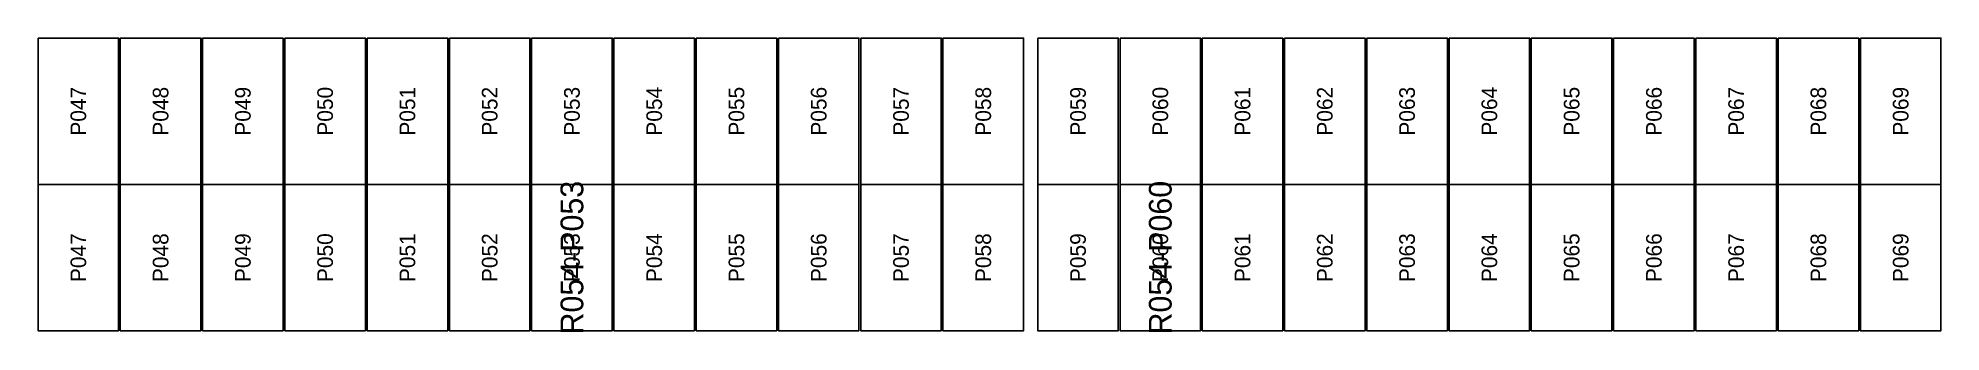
# Model space of a CAD drawing. Extents: x 296295 to 296770, y 651564 to 652121.
# Drawn here: x 296471.54 to 296498.33, y 651905.39 to 651909.54 of the extents above; entities that cross this region are included whole.
import ezdxf
from ezdxf.enums import TextEntityAlignment as Align

# ---------------------------------------------------------------- set-up
doc = ezdxf.new("R2010")
doc.units = 0

msp = doc.modelspace()

# ---------------------------------------------------------------- texts
at = {"layer": 'DEFECT_LABELS'}
for s, p in [('R054-P053', (296479.055, 651906.44)), ('R054-P060', (296487.337, 651906.44))]:
    msp.add_text(s, height=0.32, rotation=90, dxfattribs=at).set_placement(p, align=Align.MIDDLE_CENTER)
at = {"layer": 'PANEL_POSITION'}
for s, p in [('P047', (296472.107, 651908.503)), ('P048', (296473.265, 651908.503)), ('P049', (296474.423, 651908.503)), ('P050', (296475.581, 651908.503)), ('P051', (296476.739, 651908.503)), ('P052', (296477.897, 651908.503)), ('P053', (296479.055, 651908.503)), ('P054', (296480.213, 651908.503)), ('P055', (296481.371, 651908.503)), ('P056', (296482.529, 651908.503)), ('P057', (296483.687, 651908.503)), ('P058', (296484.845, 651908.503)), ('P059', (296486.179, 651908.503)), ('P060', (296487.337, 651908.503)), ('P061', (296488.495, 651908.503)), ('P062', (296489.653, 651908.503)), ('P063', (296490.811, 651908.503)), ('P064', (296491.969, 651908.503)), ('P065', (296493.127, 651908.503)), ('P066', (296494.285, 651908.503)), ('P067', (296495.443, 651908.503)), ('P068', (296496.601, 651908.503)), ('P069', (296497.759, 651908.503)), ('P047', (296472.107, 651906.44)), ('P048', (296473.265, 651906.44)), ('P049', (296474.423, 651906.44)), ('P050', (296475.581, 651906.44)), ('P051', (296476.739, 651906.44)), ('P052', (296477.897, 651906.44)), ('P053', (296479.055, 651906.44)), ('P054', (296480.213, 651906.44)), ('P055', (296481.371, 651906.44)), ('P056', (296482.529, 651906.44)), ('P057', (296483.687, 651906.44)), ('P058', (296484.845, 651906.44)), ('P059', (296486.179, 651906.44)), ('P060', (296487.337, 651906.44)), ('P061', (296488.495, 651906.44)), ('P062', (296489.653, 651906.44)), ('P063', (296490.811, 651906.44)), ('P064', (296491.969, 651906.44)), ('P065', (296493.127, 651906.44)), ('P066', (296494.285, 651906.44)), ('P067', (296495.443, 651906.44)), ('P068', (296496.601, 651906.44)), ('P069', (296497.759, 651906.44))]:
    msp.add_text(s, height=0.22, rotation=90, dxfattribs=at).set_placement(p, align=Align.MIDDLE_CENTER)

# ---------------------------------------------------------------- linework, layer by layer
at = {"layer": 'DEFECTIVE_PANELS'}
for points in [[(296478.488, 651907.472), (296479.622, 651907.472), (296479.622, 651905.409), (296478.488, 651905.409)], [(296486.77, 651907.472), (296487.904, 651907.472), (296487.904, 651905.409), (296486.77, 651905.409)]]:
    msp.add_lwpolyline(points, close=True, dxfattribs=at)
at = {"layer": 'PANELS_MASTER'}
for points in [[(296471.54, 651909.535), (296472.674, 651909.535), (296472.674, 651907.472), (296471.54, 651907.472)], [(296472.698, 651909.535), (296473.832, 651909.535), (296473.832, 651907.472), (296472.698, 651907.472)], [(296473.856, 651909.535), (296474.99, 651909.535), (296474.99, 651907.472), (296473.856, 651907.472)], [(296475.014, 651909.535), (296476.148, 651909.535), (296476.148, 651907.472), (296475.014, 651907.472)], [(296476.172, 651909.535), (296477.306, 651909.535), (296477.306, 651907.472), (296476.172, 651907.472)], [(296477.33, 651909.535), (296478.464, 651909.535), (296478.464, 651907.472), (296477.33, 651907.472)], [(296478.488, 651909.535), (296479.622, 651909.535), (296479.622, 651907.472), (296478.488, 651907.472)], [(296479.646, 651909.535), (296480.78, 651909.535), (296480.78, 651907.472), (296479.646, 651907.472)], [(296480.804, 651909.535), (296481.938, 651909.535), (296481.938, 651907.472), (296480.804, 651907.472)], [(296481.962, 651909.535), (296483.096, 651909.535), (296483.096, 651907.472), (296481.962, 651907.472)], [(296483.12, 651909.535), (296484.254, 651909.535), (296484.254, 651907.472), (296483.12, 651907.472)], [(296484.278, 651909.535), (296485.412, 651909.535), (296485.412, 651907.472), (296484.278, 651907.472)], [(296485.612, 651909.535), (296486.746, 651909.535), (296486.746, 651907.472), (296485.612, 651907.472)], [(296486.77, 651909.535), (296487.904, 651909.535), (296487.904, 651907.472), (296486.77, 651907.472)], [(296487.928, 651909.535), (296489.062, 651909.535), (296489.062, 651907.472), (296487.928, 651907.472)], [(296489.086, 651909.535), (296490.22, 651909.535), (296490.22, 651907.472), (296489.086, 651907.472)], [(296490.244, 651909.535), (296491.378, 651909.535), (296491.378, 651907.472), (296490.244, 651907.472)], [(296491.402, 651909.535), (296492.536, 651909.535), (296492.536, 651907.472), (296491.402, 651907.472)], [(296492.56, 651909.535), (296493.694, 651909.535), (296493.694, 651907.472), (296492.56, 651907.472)], [(296493.718, 651909.535), (296494.852, 651909.535), (296494.852, 651907.472), (296493.718, 651907.472)], [(296494.876, 651909.535), (296496.01, 651909.535), (296496.01, 651907.472), (296494.876, 651907.472)], [(296496.034, 651909.535), (296497.168, 651909.535), (296497.168, 651907.472), (296496.034, 651907.472)], [(296497.192, 651909.535), (296498.326, 651909.535), (296498.326, 651907.472), (296497.192, 651907.472)], [(296471.54, 651907.472), (296472.674, 651907.472), (296472.674, 651905.409), (296471.54, 651905.409)], [(296472.698, 651907.472), (296473.832, 651907.472), (296473.832, 651905.409), (296472.698, 651905.409)], [(296473.856, 651907.472), (296474.99, 651907.472), (296474.99, 651905.409), (296473.856, 651905.409)], [(296475.014, 651907.472), (296476.148, 651907.472), (296476.148, 651905.409), (296475.014, 651905.409)], [(296476.172, 651907.472), (296477.306, 651907.472), (296477.306, 651905.409), (296476.172, 651905.409)], [(296477.33, 651907.472), (296478.464, 651907.472), (296478.464, 651905.409), (296477.33, 651905.409)], [(296479.646, 651907.472), (296480.78, 651907.472), (296480.78, 651905.409), (296479.646, 651905.409)], [(296480.804, 651907.472), (296481.938, 651907.472), (296481.938, 651905.409), (296480.804, 651905.409)], [(296481.962, 651907.472), (296483.096, 651907.472), (296483.096, 651905.409), (296481.962, 651905.409)], [(296483.12, 651907.472), (296484.254, 651907.472), (296484.254, 651905.409), (296483.12, 651905.409)], [(296484.278, 651907.472), (296485.412, 651907.472), (296485.412, 651905.409), (296484.278, 651905.409)], [(296485.612, 651907.472), (296486.746, 651907.472), (296486.746, 651905.409), (296485.612, 651905.409)], [(296487.928, 651907.472), (296489.062, 651907.472), (296489.062, 651905.409), (296487.928, 651905.409)], [(296489.086, 651907.472), (296490.22, 651907.472), (296490.22, 651905.409), (296489.086, 651905.409)], [(296490.244, 651907.472), (296491.378, 651907.472), (296491.378, 651905.409), (296490.244, 651905.409)], [(296491.402, 651907.472), (296492.536, 651907.472), (296492.536, 651905.409), (296491.402, 651905.409)], [(296492.56, 651907.472), (296493.694, 651907.472), (296493.694, 651905.409), (296492.56, 651905.409)], [(296493.718, 651907.472), (296494.852, 651907.472), (296494.852, 651905.409), (296493.718, 651905.409)], [(296494.876, 651907.472), (296496.01, 651907.472), (296496.01, 651905.409), (296494.876, 651905.409)], [(296496.034, 651907.472), (296497.168, 651907.472), (296497.168, 651905.409), (296496.034, 651905.409)], [(296497.192, 651907.472), (296498.326, 651907.472), (296498.326, 651905.409), (296497.192, 651905.409)]]:
    msp.add_lwpolyline(points, close=True, dxfattribs=at)

msp.set_redraw_order([(e.dxf.handle, doc.entitydb.next_handle()) for e in msp.query("TEXT MTEXT ATTDEF DIMENSION ARC_DIMENSION")])  # texts and dimensions are drawn at this point

doc.saveas('drawing.dxf')
